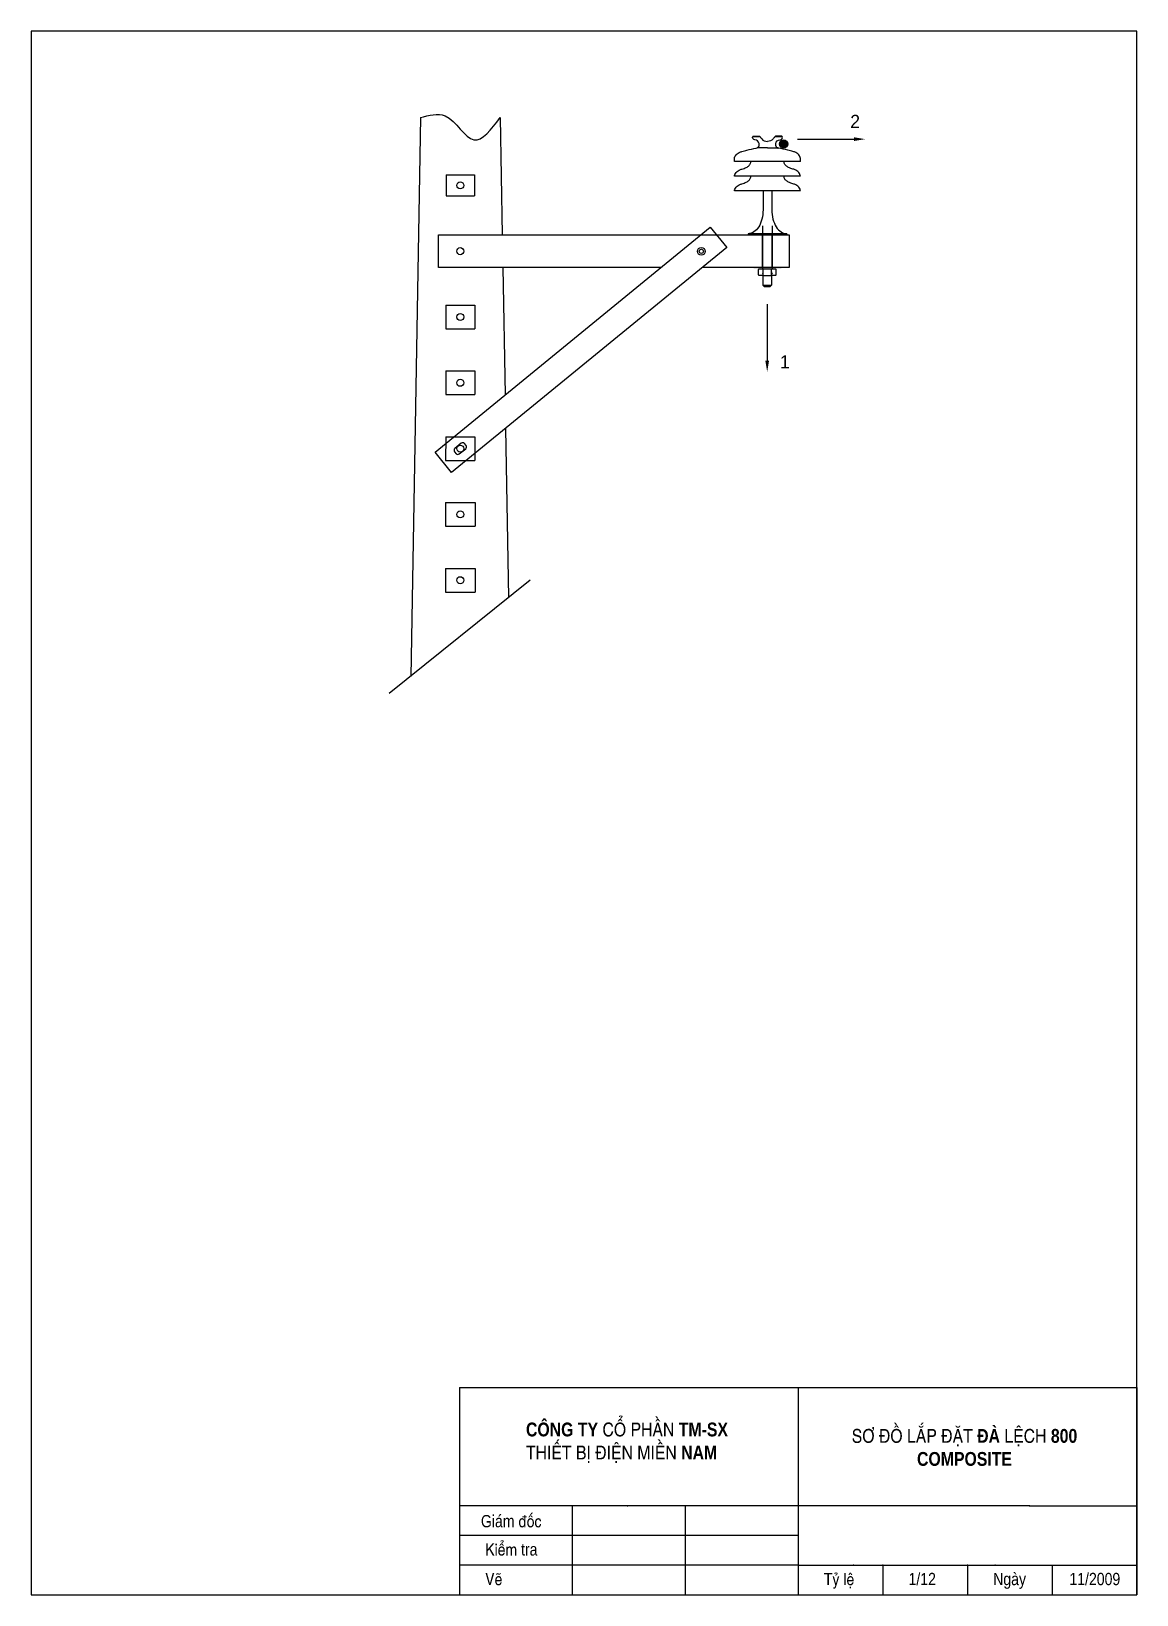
# Model space of a CAD drawing. Header units: millimetres. Extents: x -11779 to 14914, y -8990 to 11168.
# Drawn here: x 11457 to 13977, y 7604 to 11168 of the extents above; entities that cross this region are included whole.
import ezdxf

# ---------------------------------------------------------------- set-up
doc = ezdxf.new("R2010")
doc.units = ezdxf.units.MM
doc.header["$LTSCALE"] = 2
doc.linetypes.add('ACAD_ISO04W100', pattern=[30, 24, -3, 0, -3])
doc.linetypes.add('DASHDOTX2', pattern=[50.8, 25.4, -12.7, 0, -12.7])

msp = doc.modelspace()

# ---------------------------------------------------------------- texts
at = {"char_height": 30, "attachment_point": 5}
for s, insert in [('\\A1;2', (13335.4, 10962.7)), ('\\A1;1', (13175.3, 10414.7))]:
    msp.add_mtext(s, dxfattribs=dict(at, insert=insert))
at = {"lineweight": -3}
for s, insert, char_height, width, attachment_point in [('{\\fVNI-Helve-Condense|b1|i0|c0|p2;COÂNG TY COÅ PHAÀN TM-SX\\PTHIEÁT BÒ ÑIEÄN MIEÀN NAM}', (12585, 7996.6), 31.5, 1608.854, 1), ('{\\fVNI-Helve-Condense|b1|i0|c0|p2;SÔ ÑOÀ LAÉP ÑAËT ÑAØ LEÄCH 800\\PCOMPOSITE  }', (13584.7, 7939.8), 31.5, 1608.854, 5), ('{\\fVNI-Helve-Condense|b0|i0|c0|p2;Giaùm ñoác}', (12482.3, 7785.9), 28, 398.11, 1), ('{\\fVNI-Helve-Condense|b0|i0|c0|p2;Kieåm tra}', (12492.1, 7721.5), 28, 261.139, 1), ('{\\fVNI-Helve-Condense|b0|i0|c0|p2;Veõ}', (12492.1, 7654), 28, 261.139, 1), ('{\\fVNI-Helve-Condense|b0|i0|c0|p2;Tyû leä}', (13264.1, 7654), 28, 261.139, 1), ('{\\fVNI-Helve-Condense|b0|i0|c0|p2;1/12}', (13457.1, 7654), 28, 261.139, 1), ('{\\fVNI-Helve-Condense|b0|i0|c0|p2;Ngaøy}', (13650.1, 7654), 28, 261.139, 1), ('{\\fVNI-Helve-Condense|b0|i0|c0|p2;11/2009}', (13823.8, 7654), 28, 261.139, 1)]:
    msp.add_mtext(s, dxfattribs=dict(at, insert=insert, char_height=char_height, width=width, attachment_point=attachment_point))

# ---------------------------------------------------------------- hatches: boundary and pattern name
for color, points in [(7, [(13163.4, 10911.1, 1), (13181.9, 10911.1, 1)]), (256, [(13167, 10629.4), (13104.2, 10629.4), (13104.2, 10626.9), (13167, 10626.9)])]:
    msp.add_hatch(color=color).paths.add_polyline_path(points)

# ---------------------------------------------------------------- linework, layer by layer
for p, q in [((12344.4, 10971.3), (12322.2, 9697.7)), ((12526.3, 10971.3), (12531, 10704.4)), ((13102, 10928.6), (13117.7, 10928.6)), ((13153.3, 10928.6), (13168.9, 10928.6)), ((13204.1, 10922.3), (13333, 10922.3)), ((12403.1, 10840.9), (12403.1, 10792.9)), ((12403.1, 10840.9), (12467.6, 10840.9)), ((12467.6, 10840.9), (12467.6, 10792.9)), ((12403.1, 10792.9), (12467.6, 10792.9)), ((13091.6, 10706.6), (13091.6, 10704.4)), ((13091.6, 10704.4), (13179.4, 10704.4)), ((13179.4, 10706.6), (13179.4, 10704.4)), ((12532.3, 10629.4), (12537.3, 10339.1)), ((13124.9, 10620), (13124.9, 10613.4)), ((13124.9, 10589.1), (13144.9, 10589.1)), ((13124.9, 10589.1), (13127.9, 10586.1)), ((13126.9, 10611.4), (13142.9, 10611.4)), ((13144.9, 10589.1), (13141.9, 10586.1)), ((13144.9, 10620), (13144.9, 10613.4)), ((12402.6, 10543.9), (12402.5, 10489.9)), ((12402.6, 10543.9), (12468.1, 10543.9)), ((12468.1, 10543.9), (12468.2, 10489.9)), ((13134.9, 10545.9), (13134.9, 10417.1)), ((12402.5, 10489.9), (12468.2, 10489.9)), ((12402.3, 10393.9), (12402.2, 10339.9)), ((12402.3, 10393.9), (12468.4, 10393.9)), ((12468.4, 10393.9), (12468.5, 10339.9)), ((12402.2, 10339.9), (12468.5, 10339.9)), ((12402, 10243.9), (12401.9, 10189.9)), ((12402, 10243.9), (12468.7, 10243.9)), ((12468.7, 10243.9), (12468.8, 10189.9)), ((12538.7, 10262.7), (12545.4, 9877.5)), ((12401.9, 10189.9), (12468.8, 10189.9)), ((12401.7, 10093.9), (12401.6, 10039.9)), ((12401.7, 10093.9), (12469, 10093.9)), ((12469, 10093.9), (12469.1, 10039.9)), ((12401.6, 10039.9), (12469.1, 10039.9)), ((12401.4, 9943.9), (12401.3, 9889.9)), ((12401.4, 9943.9), (12469.3, 9943.9)), ((12469.3, 9943.9), (12469.4, 9889.9)), ((12401.3, 9889.9), (12469.4, 9889.9))]:
    msp.add_line(p, q)
at = {"linetype": 'ByBlock'}
for p, q in [((13125.5, 10804.4), (13125.5, 10760.9)), ((13145.5, 10804.4), (13145.5, 10760.9))]:
    msp.add_line(p, q, dxfattribs=at)
at = {"lineweight": -3}
for p, q in [((12377.7, 10208.5), (13004.6, 10721.4)), ((12385.3, 10629.4), (12385.3, 10704.4)), ((12385.3, 10704.4), (13185.3, 10704.4)), ((12385.3, 10629.4), (12385.3, 10704.4)), ((13004.6, 10721.4), (13042.6, 10674.9)), ((13124.3, 10704.4), (13124.3, 10629.4)), ((13124.3, 10629.4), (13124.3, 10704.4)), ((13146.3, 10704.4), (13146.3, 10629.4)), ((13146.3, 10629.4), (13146.3, 10704.4)), ((13185.3, 10704.4), (13185.3, 10629.4)), ((13042.6, 10674.9), (12415.6, 10162)), ((12892.1, 10629.4), (12385.3, 10629.4)), ((13185.3, 10629.4), (12986.9, 10629.4)), ((12437.6, 10229.1), (12423, 10217.1)), ((12448.9, 10224), (12445, 10228.8)), ((12415.6, 10162), (12377.7, 10208.5)), ((12421.8, 10209.8), (12425.7, 10205)), ((12433.1, 10204.7), (12447.7, 10216.7)), ((12433.3, 8076.6), (12433.3, 7604.2)), ((12433.3, 8076.6), (13977.3, 8076.6)), ((13205.3, 8076.6), (13205.3, 7604.2)), ((13977.3, 8076.6), (13977.3, 7604.2)), ((13205.3, 7806.7), (12433.3, 7806.7)), ((12690.6, 7806.7), (12690.6, 7604.2)), ((12947.9, 7806.7), (12947.9, 7604.2)), ((13732.9, 7806.7), (13205.3, 7806.7)), ((13732.9, 7806.7), (13977.3, 7806.7)), ((13205.3, 7739.2), (12433.3, 7739.2)), ((13205.3, 7671.7), (12433.3, 7671.7)), ((12685.4, 7671.7), (12685.4, 7671.7)), ((12685.4, 7671.7), (12685.4, 7671.7)), ((12685.4, 7671.7), (12685.4, 7671.7)), ((13205.3, 7671.7), (13977.3, 7671.7)), ((13398.3, 7671.7), (13398.3, 7604.2)), ((13591.3, 7671.7), (13591.3, 7604.2)), ((13784.3, 7671.7), (13784.3, 7604.2))]:
    msp.add_line(p, q, dxfattribs=at)
at = {"color": 140, "linetype": 'ACAD_ISO04W100', "ltscale": 2}
for p, q in [((13124.3, 10724.4), (13124.3, 10614.4)), ((13146.3, 10724.4), (13146.3, 10614.4))]:
    msp.add_line(p, q, dxfattribs=at)
at = {"linetype": 'DASHDOTX2'}
msp.add_line((13127.9, 10586.1), (13141.9, 10586.1), dxfattribs=at)
at = {"color": 0, "ltscale": 2}
msp.add_line((12594.3, 9916.9), (12273.5, 9658.6), dxfattribs=at)
at = {"lineweight": -3}
msp.add_lwpolyline([(13977.3, 7604.2), (13977.3, 11168.2), (11457.3, 11168.2), (11457.3, 7604.2), (13977.3, 7604.2)], close=True, dxfattribs=at)
for points in [[(13060.5, 10871.5), (13060.3, 10875.9, -0.148875), (13062.4, 10884.4, -0.066857), (13066.3, 10888.7, -0.06371), (13070.9, 10891.6, -0.044677), (13077.4, 10894.1, -0.032002), (13088.8, 10897.4, -0.01374), (13109.9, 10901.5, 0.291093), (13116.4, 10907.6, 0.130747), (13116.6, 10910.4, -0.093283), (13116.6, 10912, -0.753403)], [(13116.6, 10912, 0.337424), (13106.7, 10921, -0.211057), (13102, 10923.5, -0.340135), (13102, 10928.6, -0.246264), (13103.9, 10929.4), (13106.8, 10929.4)], [(13106.8, 10929.4), (13115.1, 10929.4, -0.06584), (13116.4, 10929.3, -0.087773), (13117.4, 10928.8, -0.058275), (13118.7, 10927.7, -0.018165), (13119.9, 10926.2, -0.03775), (13120.7, 10924.9, 0.047611), (13122.5, 10922.7, 0.231095), (13135.5, 10917.2, 0.231095)], [(13164.1, 10929.4), (13155.8, 10929.4, 0.06584), (13154.6, 10929.3, 0.087773), (13153.5, 10928.8, 0.058275), (13152.3, 10927.7, 0.018165), (13151.1, 10926.2, 0.03775), (13150.2, 10924.9, -0.047611), (13148.5, 10922.7, -0.231095), (13135.5, 10917.2, -0.231095)], [(13210.5, 10871.5), (13210.7, 10875.9, 0.148875), (13208.5, 10884.4, 0.066857), (13204.7, 10888.7, 0.06371), (13200.1, 10891.6, 0.044677), (13193.6, 10894.1, 0.032002), (13182.1, 10897.4, 0.01374), (13161.1, 10901.5, -0.291093), (13154.6, 10907.6, -0.130747), (13154.4, 10910.4, 0.093283), (13154.4, 10912, 0.753403)], [(13154.4, 10912, -0.337424), (13164.2, 10921, 0.211057), (13168.9, 10923.5, 0.340135), (13168.9, 10928.6, 0.246264), (13167.1, 10929.4), (13164.1, 10929.4)], [(13060.5, 10837.9), (13060.7, 10839.6, -0.122381), (13062.4, 10844.3, -0.066857), (13066.3, 10848.6, -0.06371), (13070.9, 10851.6, -0.044677), (13077.4, 10854.1, 0.044368), (13087.3, 10857.8, 0.07946), (13093.6, 10862.2, 0.118349), (13097, 10867.5, 0.130747), (13097.3, 10870.4, -0.062505), (13097.2, 10871.5, -0.062505)], [(13135.5, 10902.7), (13115.7, 10902.7, 0.033151), (13113.7, 10902.6, 0.016241), (13112.3, 10902.4, 0.091652), (13111.8, 10902.1, -0.049885), (13111.4, 10901.9, -0.646958)], [(13135.4, 10902.7), (13155.2, 10902.7, -0.033151), (13157.2, 10902.6, -0.016241), (13158.6, 10902.4, -0.091652), (13159.2, 10902.1, 0.049885), (13159.6, 10901.9, 0.646958)], [(13210.5, 10837.9), (13210.3, 10839.6, 0.122381), (13208.5, 10844.3, 0.066857), (13204.7, 10848.6, 0.06371), (13200.1, 10851.6, 0.044677), (13193.6, 10854.1, -0.044368), (13183.6, 10857.8, -0.07946), (13177.3, 10862.2, -0.118349), (13173.9, 10867.5, -0.130747), (13173.7, 10870.4, 0.062505), (13173.8, 10871.5, 0.062505)], [(13060.5, 10804.4), (13060.7, 10806, -0.122381), (13062.4, 10810.8, -0.066857), (13066.3, 10815.1, -0.06371), (13070.9, 10818.1, -0.044677), (13077.4, 10820.5, 0.044368), (13087.3, 10824.3, 0.07946), (13093.6, 10828.6, 0.118349), (13097, 10834, 0.130747), (13097.3, 10836.9, -0.062505), (13097.2, 10837.9, -0.062505)], [(13210.5, 10804.4), (13210.3, 10806, 0.122381), (13208.5, 10810.8, 0.066857), (13204.7, 10815.1, 0.06371), (13200.1, 10818.1, 0.044677), (13193.6, 10820.5, -0.044368), (13183.6, 10824.3, -0.07946), (13177.3, 10828.6, -0.118349), (13173.9, 10834, -0.130747), (13173.7, 10836.9, 0.062505), (13173.8, 10837.9, 0.062505)], [(13124.9, 10626.5), (13124.9, 10613.4, -0.414214), (13122.9, 10611.4), (13116.9, 10611.4, -0.414214), (13114.9, 10613.4), (13114.9, 10624.5, -0.414214), (13116.9, 10626.5), (13152.9, 10626.5, -0.414214), (13154.9, 10624.5), (13154.9, 10613.4, -0.414214), (13152.9, 10611.4), (13146.9, 10611.4, -0.414214), (13144.9, 10613.4), (13144.9, 10626.5)]]:
    msp.add_lwpolyline(points, format="xyb")
for points in [[(13210.5, 10871.5), (13060.5, 10871.5)], [(13210.5, 10837.9), (13060.5, 10837.9)], [(13210.5, 10804.4), (13060.5, 10804.4)], [(13179.4, 10706.6), (13091.6, 10706.6)], [(13124.9, 10613.4), (13124.9, 10589.1)], [(13144.9, 10613.4), (13144.9, 10589.1)]]:
    msp.add_lwpolyline(points)
for centre, radius in [((13172.6, 10911.1), 9.27), ((12984.9, 10666.5), 8.87)]:
    msp.add_circle(centre, radius)
for centre, radius in [((12435.3, 10816.9), 8), ((12435.3, 10666.9), 8), ((12435.3, 10666.9), 8), ((12984.9, 10666.5), 4.73), ((12435.3, 10516.9), 8), ((12435.3, 10366.9), 8), ((12435.3, 10216.9), 8), ((12435.3, 10066.9), 8), ((12435.3, 9916.9), 8)]:
    msp.add_circle(centre, radius, dxfattribs=at)
for centre, start, end in [((13126.9, 10613.4), 180, 270), ((13142.9, 10613.4), 270, 0)]:
    msp.add_arc(centre, 2, start, end)
for centre, start, end in [((12441.1, 10224.6), 46.759, 129.9902), ((12426.6, 10212.8), 128.5886, 211.8198), ((12429.6, 10209.2), 226.759, 309.9902), ((12444.1, 10221), 308.5886, 31.8198)]:
    msp.add_arc(centre, 5.68, start, end, dxfattribs=at)
at = {"extrusion": (0, 0, -1)}
msp.add_ellipse((13091.6, 10760.9), major_axis=(0, 54.3), ratio=0.624144, start_param=1.570796, end_param=3.141593, dxfattribs=at)
msp.add_ellipse((13179.4, 10760.9), major_axis=(0, 54.3), ratio=0.624144, start_param=1.570796, end_param=3.141593)
msp.add_spline([(12344.4, 10971.3), (12400.7, 10975.3), (12466.3, 10920.7), (12526.3, 10971.3)], degree=3)
at = {"lineweight": -3}
for p in [(12690.6, 7806.7), (12816.3, 7806.7), (12947.9, 7806.7), (13732.9, 7806.7), (13331.3, 7671.7), (13398.3, 7671.7), (13591.3, 7671.7), (13654.3, 7671.7)]:
    msp.add_point(p, dxfattribs=at)
for points in [[(13333, 10926.5), (13333, 10918.1), (13358, 10922.3)], [(13139.1, 10417.1), (13130.7, 10417.1), (13134.9, 10392.1)]]:
    msp.add_solid(points)

msp.set_redraw_order([(e.dxf.handle, doc.entitydb.next_handle()) for e in msp.query("TEXT MTEXT ATTDEF DIMENSION ARC_DIMENSION")])  # texts and dimensions are drawn at this point

doc.saveas('drawing.dxf')
